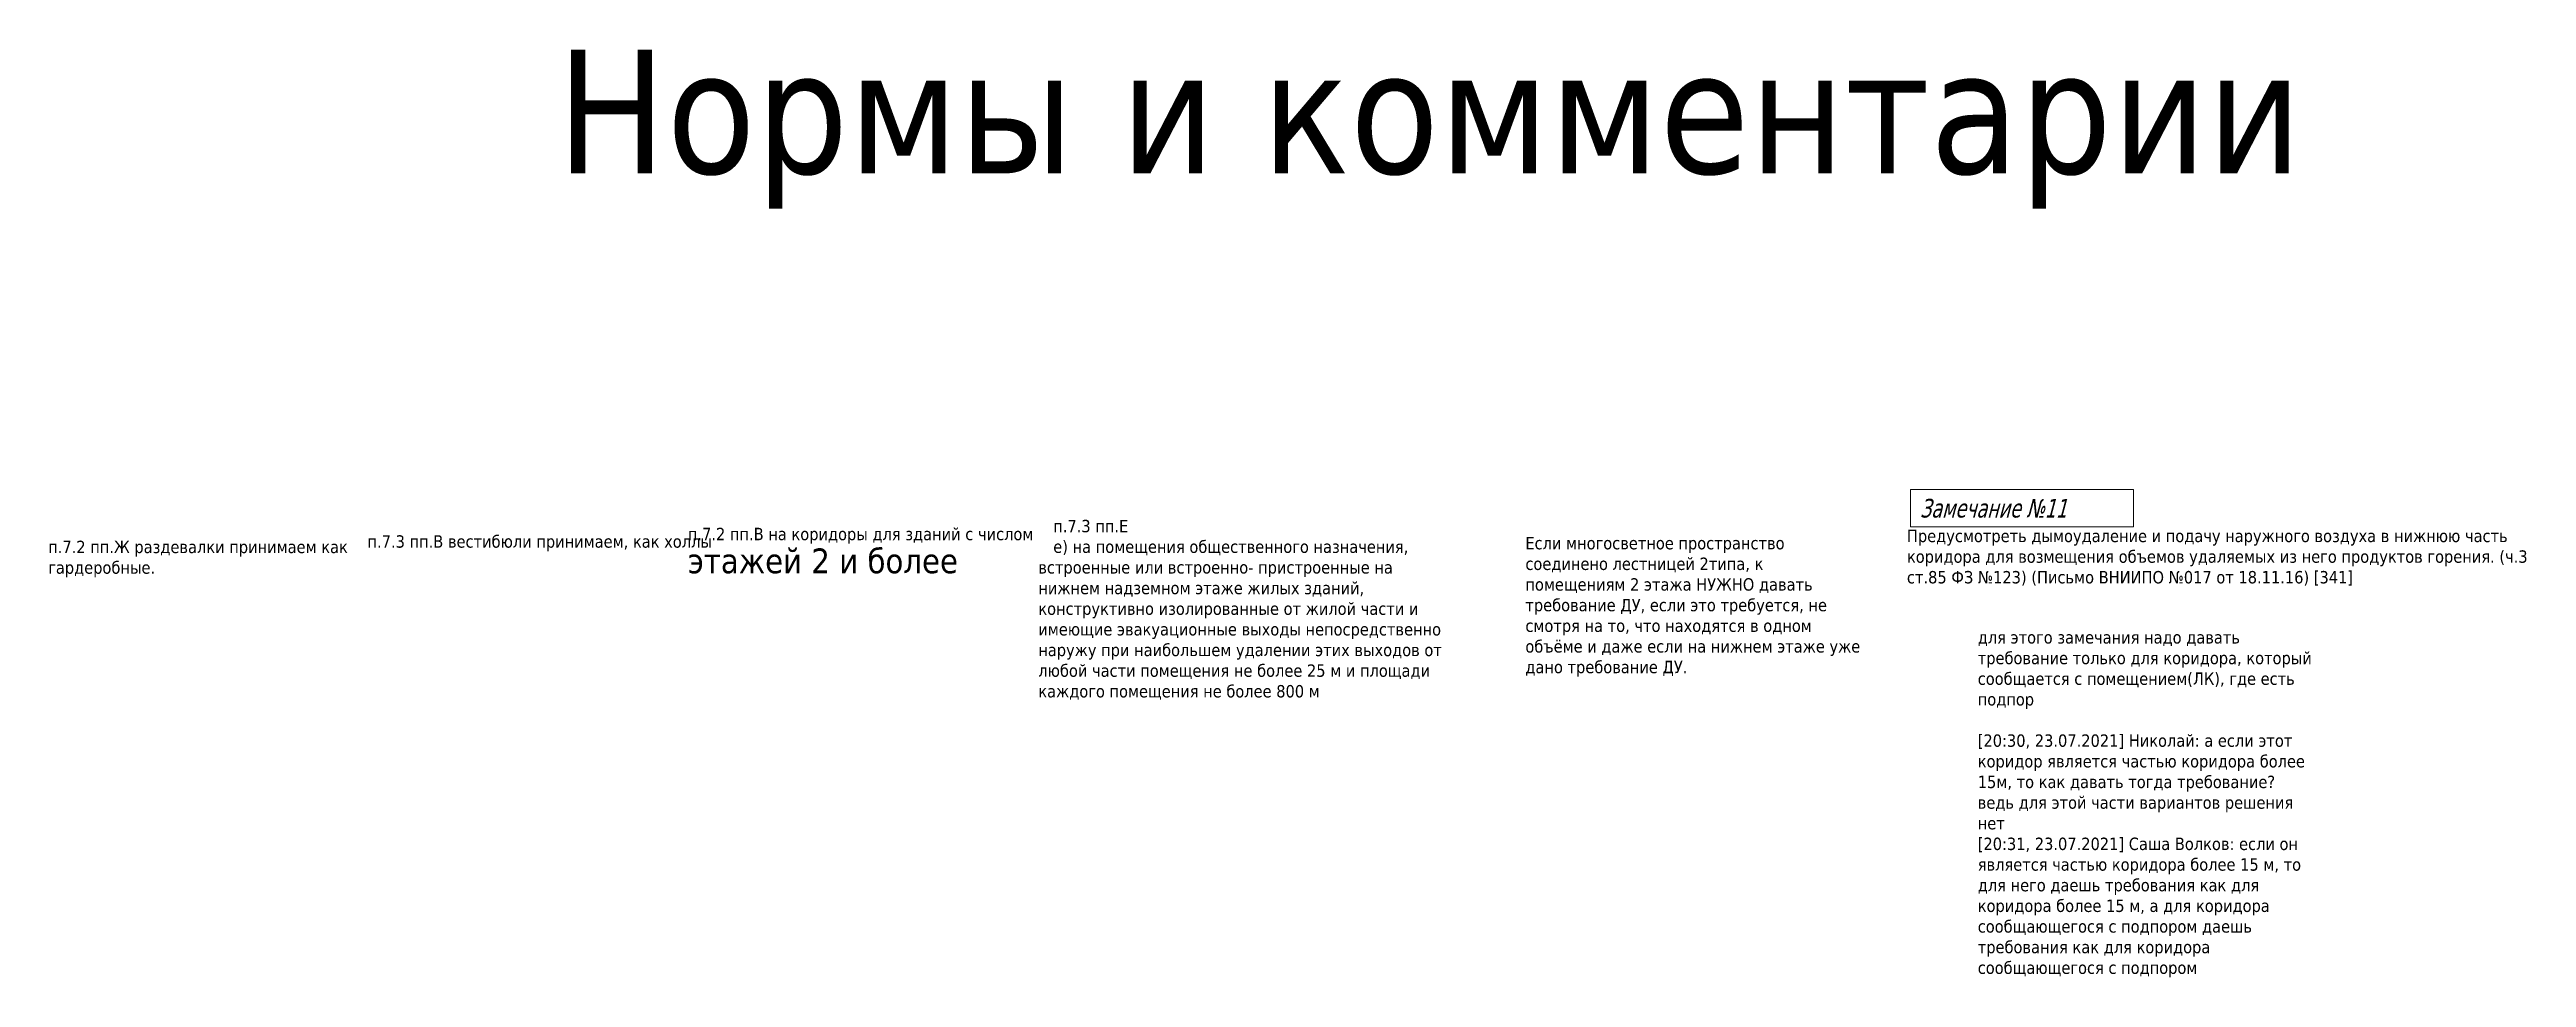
# Model space of a CAD drawing. Header units: millimetres. Extents: x -783640 to 8156175, y -1575894 to 1845315.
# Drawn here: x 650917 to 3052208, y 946350 to 1845315 of the extents above; entities that cross this region are included whole.
import ezdxf

# ---------------------------------------------------------------- set-up
doc = ezdxf.new("R2010")
doc.units = ezdxf.units.MM
doc.layers.add('экспертиза ДУ', color=1, linetype='Continuous', lineweight=0)
doc.layers.add('экспертиза ДУ пояснения', color=6, linetype='Continuous', lineweight=0)
doc.styles.add('ЭКСПЕРТИЗА', font='tahoma.ttf')

msp = doc.modelspace()

# ---------------------------------------------------------------- texts
at = {"layer": 'экспертиза ДУ', "lineweight": 0, "style": 'ЭКСПЕРТИЗА', "oblique": 14.999978, "width": 0.8}
msp.add_text('Замечание №11', height=18000, dxfattribs=at).set_placement((2464201, 1391949))
at = {"layer": 'экспертиза ДУ', "color": 6, "ltscale": 100, "insert": (2451595, 1380122), "char_height": 12000, "width": 619842.2, "attachment_point": 1, "style": 'ЭКСПЕРТИЗА'}
msp.add_mtext('\\C256;Предусмотреть дымоудаление и подачу наружного воздуха в нижнюю часть \\A1;коридора\\A0; для возмещения объемов удаляемых из него продуктов горения. (ч.3 ст.85 ФЗ №123) (Письмо ВНИИПО №017 от 18.11.16) [341]', dxfattribs=at)
at = {"layer": 'экспертиза ДУ пояснения', "color": 2, "lineweight": 0, "attachment_point": 1, "style": 'ЭКСПЕРТИЗА'}
for s, insert, char_height, width in [('Нормы и комментарии', (1142569, 1845315, 0), 120000, 2315237.89), ('\\A1;п.7.2 пп.Ж раздевалки принимаем как гардеробные.', (649632, 1369486, 0), 12000, 324252.19), ('\\A1;п.7.3 пп.В вестибюли принимаем, как холлы', (959167, 1374736, 0), 12000, 324252.19), ('\\A1;п.7.2 пп.В на коридоры для зданий с числом {\\H2x;этажей 2 и более}', (1269757, 1381959, 0), 12000, 381457.7), ('\\A1;\\pi14499.96,l5100;п.7.3 пп.Е {\\H1.31249x; }\\P{\\A0;е) на помещения общественного назначения, \\H1.37776x; \\H0.72581x;\\P\\pi0;встроенные или встроенно- пристроенные на \\H1.02384x; \\H0.97671x;\\Pнижнем надземном этаже жилых зданий, \\H1.22273x; \\H0.81784x;\\Pконструктивно изолированные от жилой части и \\H1.19088x; \\H0.83971x;\\Pимеющие эвакуационные выходы непосредственно \\H1.10277x; \\H0.9068x;\\Pнаружу при наибольшем удалении этих выходов от \\H1.14873x; \\H0.87052x;\\Pлюбой части помещения не более 25 м и площади \\H1.19891x; \\H0.83409x;\\Pкаждого помещения не более 800 м\\H1.15114x; \\H0.8687x;\\P}', (1604394, 1389661, 0), 12000, 545374.66), ('\\A1;Если многосветное пространство соединено лестницей 2типа, к помещениям 2 этажа НУЖНО давать требование ДУ, если это требуется, не смотря на то, что находятся в одном объёме и даже если на нижнем этаже уже дано требование ДУ.', (2081692, 1373127, 0), 12000, 324252.19), ('\\A1;для этого замечания надо давать требование только для коридора, который сообщается с помещением(ЛК), где есть подпор\\P\\P[20:30, 23.07.2021] Николай: а если этот коридор является частью коридора более 15м, то как давать тогда требование? ведь для этой части вариантов решения нет\\P[20:31, 23.07.2021] Саша Волков: если он является частью коридора более 15 м, то для него даешь требования как для коридора более 15 м, а для коридора сообщающегося с подпором даешь требования как для коридора сообщающегося с подпором', (2520244, 1281838, 0), 12000, 324252.19)]:
    msp.add_mtext(s, dxfattribs=dict(at, insert=insert, char_height=char_height, width=width))

# ---------------------------------------------------------------- linework, layer by layer
at = {"layer": 'экспертиза ДУ', "lineweight": 0}
msp.add_lwpolyline([(2455201, 1418949), (2671201, 1418949), (2671201, 1382949), (2455201, 1382949), (2455201, 1418949)], dxfattribs=at)

msp.set_redraw_order([(e.dxf.handle, doc.entitydb.next_handle()) for e in msp.query("TEXT MTEXT ATTDEF DIMENSION ARC_DIMENSION")])  # texts and dimensions are drawn at this point

doc.saveas('drawing.dxf')
